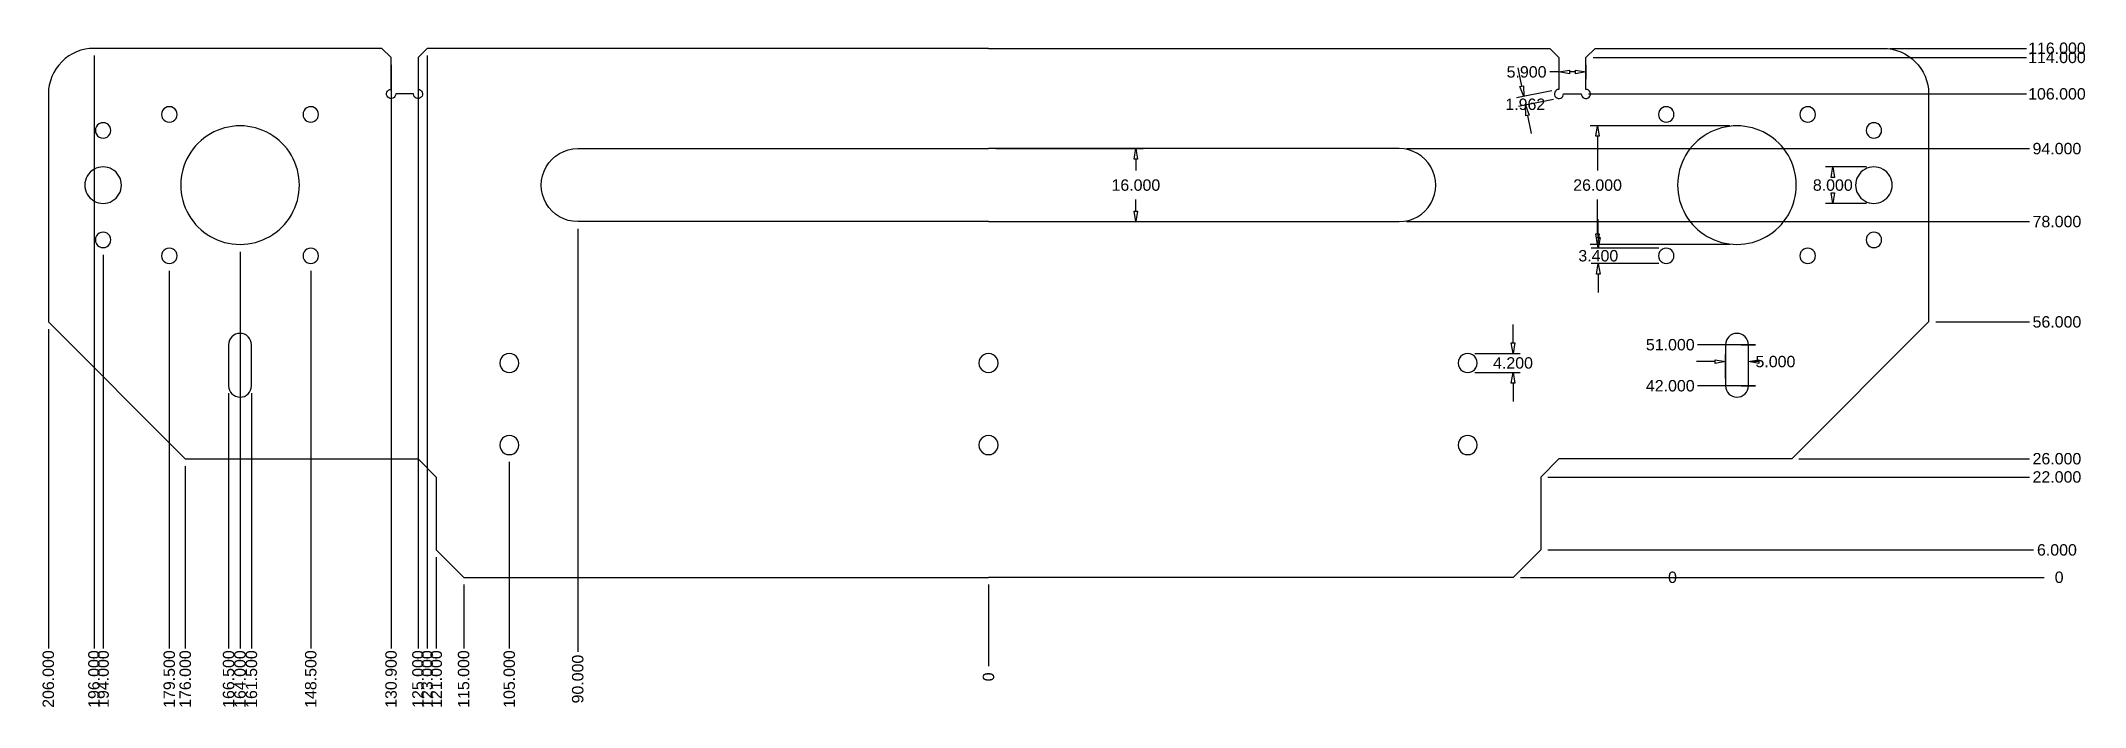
# Model space of a CAD drawing. Extents: x -208 to 240, y -28 to 118.
import ezdxf

# ---------------------------------------------------------------- set-up
doc = ezdxf.new("R2010")
doc.units = 0
doc.layers.add('CONTINUOUS', color=7, linetype='CONTINUOUS')
doc.layers.add('DIMENSIONS', color=7, linetype='CONTINUOUS')
doc.dimstyles.new('ISO-25', dxfattribs={"dimtxt": 2.5, "dimasz": 2.5, "dimexe": 1.25, "dimexo": 0.625, "dimtad": 1, "dimtxsty": 'STANDARD', "dimcen": 2.5, "dimazin": 3, "dimtfac": 1, "dimtmove": 0, "dimatfit": 3})

msp = doc.modelspace()

# ---------------------------------------------------------------- blocks, each defined once
blk = doc.blocks.new('D1')
at = {"layer": 'DIMENSIONS'}
for p, q in [((116.59, 0), (218.59, 0)), ((218.59, 0), (224.94, 0)), ((224.94, 0), (231.29, 0))]:
    blk.add_line(p, q, dxfattribs=at)
at = {"layer": 'DIMENSIONS', "insert": (234.11, 0), "char_height": 2.4996, "attachment_point": 5}
for s in ['{\\fArial|b0|i0|c0|p0; 0}{\\fMicrosoft Sans Serif|b0|i0|c0|p0;\\H0.9444444x;}', '{\\fArial|b0|i0|c0|p0;}', '{\\fArial|b0|i0|c0|p0;}']:
    blk.add_mtext(s, dxfattribs=at)
blk = doc.blocks.new('D2')
at = {"layer": 'DIMENSIONS'}
for p, q in [((122.59, 6), (216.3, 6)), ((216.3, 6), (222.65, 6)), ((222.65, 6), (229, 6))]:
    blk.add_line(p, q, dxfattribs=at)
at = {"layer": 'DIMENSIONS', "insert": (234.11, 6), "char_height": 2.4996, "attachment_point": 5}
for s in ['{\\fArial|b0|i0|c0|p0;6.000}{\\fMicrosoft Sans Serif|b0|i0|c0|p0;\\H0.9444444x;}', '{\\fArial|b0|i0|c0|p0;}', '{\\fArial|b0|i0|c0|p0;}']:
    blk.add_mtext(s, dxfattribs=at)
blk = doc.blocks.new('D3')
at = {"layer": 'DIMENSIONS'}
for p, q in [((122.59, 22), (215.42, 22)), ((215.42, 22), (221.77, 22)), ((221.77, 22), (228.12, 22))]:
    blk.add_line(p, q, dxfattribs=at)
at = {"layer": 'DIMENSIONS', "insert": (234.11, 22), "char_height": 2.4996, "attachment_point": 5}
for s in ['{\\fArial|b0|i0|c0|p0;22.000}{\\fMicrosoft Sans Serif|b0|i0|c0|p0;\\H0.9444444x;}', '{\\fArial|b0|i0|c0|p0;}', '{\\fArial|b0|i0|c0|p0;}']:
    blk.add_mtext(s, dxfattribs=at)
blk = doc.blocks.new('D4')
at = {"layer": 'DIMENSIONS'}
for p, q in [((177.59, 26), (215.42, 26)), ((215.42, 26), (221.77, 26)), ((221.77, 26), (228.12, 26))]:
    blk.add_line(p, q, dxfattribs=at)
at = {"layer": 'DIMENSIONS', "insert": (234.11, 26), "char_height": 2.4996, "attachment_point": 5}
for s in ['{\\fArial|b0|i0|c0|p0;26.000}{\\fMicrosoft Sans Serif|b0|i0|c0|p0;\\H0.9444444x;}', '{\\fArial|b0|i0|c0|p0;}', '{\\fArial|b0|i0|c0|p0;}']:
    blk.add_mtext(s, dxfattribs=at)
blk = doc.blocks.new('D5')
at = {"layer": 'DIMENSIONS'}
for p, q in [((207.59, 56), (215.42, 56)), ((215.42, 56), (221.77, 56)), ((221.77, 56), (228.12, 56))]:
    blk.add_line(p, q, dxfattribs=at)
at = {"layer": 'DIMENSIONS', "insert": (234.11, 56), "char_height": 2.4996, "attachment_point": 5}
for s in ['{\\fArial|b0|i0|c0|p0;56.000}{\\fMicrosoft Sans Serif|b0|i0|c0|p0;\\H0.9444444x;}', '{\\fArial|b0|i0|c0|p0;}', '{\\fArial|b0|i0|c0|p0;}']:
    blk.add_mtext(s, dxfattribs=at)
blk = doc.blocks.new('D6')
at = {"layer": 'DIMENSIONS'}
for p, q in [((207.59, 106), (214.71, 106)), ((214.71, 106), (221.06, 106)), ((221.06, 106), (227.41, 106))]:
    blk.add_line(p, q, dxfattribs=at)
at = {"layer": 'DIMENSIONS', "insert": (234.11, 106), "char_height": 2.4996, "attachment_point": 5}
for s in ['{\\fArial|b0|i0|c0|p0;106.000}{\\fMicrosoft Sans Serif|b0|i0|c0|p0;\\H0.9444444x;}', '{\\fArial|b0|i0|c0|p0;}', '{\\fArial|b0|i0|c0|p0;}']:
    blk.add_mtext(s, dxfattribs=at)
blk = doc.blocks.new('D7')
at = {"layer": 'DIMENSIONS'}
for p, q in [((197.59, 116), (214.71, 116)), ((214.71, 116), (221.06, 116)), ((221.06, 116), (227.41, 116))]:
    blk.add_line(p, q, dxfattribs=at)
at = {"layer": 'DIMENSIONS', "insert": (234.11, 116), "char_height": 2.4996, "attachment_point": 5}
for s in ['{\\fArial|b0|i0|c0|p0;116.000}{\\fMicrosoft Sans Serif|b0|i0|c0|p0;\\H0.9444444x;}', '{\\fArial|b0|i0|c0|p0;}', '{\\fArial|b0|i0|c0|p0;}']:
    blk.add_mtext(s, dxfattribs=at)
blk = doc.blocks.new('D8')
at = {"layer": 'DIMENSIONS'}
for p, q in [((91.59, 78), (215.42, 78)), ((215.42, 78), (221.77, 78)), ((221.77, 78), (228.12, 78))]:
    blk.add_line(p, q, dxfattribs=at)
at = {"layer": 'DIMENSIONS', "insert": (234.11, 78), "char_height": 2.4996, "attachment_point": 5}
for s in ['{\\fArial|b0|i0|c0|p0;78.000}{\\fMicrosoft Sans Serif|b0|i0|c0|p0;\\H0.9444444x;}', '{\\fArial|b0|i0|c0|p0;}', '{\\fArial|b0|i0|c0|p0;}']:
    blk.add_mtext(s, dxfattribs=at)
blk = doc.blocks.new('D9')
at = {"layer": 'DIMENSIONS'}
for p, q in [((91.59, 94), (215.42, 94)), ((215.42, 94), (221.77, 94)), ((221.77, 94), (228.12, 94))]:
    blk.add_line(p, q, dxfattribs=at)
at = {"layer": 'DIMENSIONS', "insert": (234.11, 94), "char_height": 2.4996, "attachment_point": 5}
for s in ['{\\fArial|b0|i0|c0|p0;94.000}{\\fMicrosoft Sans Serif|b0|i0|c0|p0;\\H0.9444444x;}', '{\\fArial|b0|i0|c0|p0;}', '{\\fArial|b0|i0|c0|p0;}']:
    blk.add_mtext(s, dxfattribs=at)
blk = doc.blocks.new('D10')
at = {"layer": 'DIMENSIONS'}
for p, q in [((131.49, 106), (214.71, 106)), ((214.71, 106), (221.06, 106)), ((221.06, 106), (227.41, 106))]:
    blk.add_line(p, q, dxfattribs=at)
at = {"layer": 'DIMENSIONS', "insert": (234.11, 106), "char_height": 2.4996, "attachment_point": 5}
for s in ['{\\fArial|b0|i0|c0|p0;106.000}{\\fMicrosoft Sans Serif|b0|i0|c0|p0;\\H0.9444444x;}', '{\\fArial|b0|i0|c0|p0;}', '{\\fArial|b0|i0|c0|p0;}']:
    blk.add_mtext(s, dxfattribs=at)
blk = doc.blocks.new('D11')
at = {"layer": 'DIMENSIONS'}
for p, q in [((132.49, 114), (214.71, 114)), ((214.71, 114), (221.06, 114)), ((221.06, 114), (227.41, 114))]:
    blk.add_line(p, q, dxfattribs=at)
at = {"layer": 'DIMENSIONS', "insert": (234.11, 114), "char_height": 2.4996, "attachment_point": 5}
for s in ['{\\fArial|b0|i0|c0|p0;114.000}{\\fMicrosoft Sans Serif|b0|i0|c0|p0;\\H0.9444444x;}', '{\\fArial|b0|i0|c0|p0;}', '{\\fArial|b0|i0|c0|p0;}']:
    blk.add_mtext(s, dxfattribs=at)
blk = doc.blocks.new('D12')
at = {"layer": 'DIMENSIONS'}
for p, q in [((116.59, 0), (133.87, 0)), ((133.87, 0), (140.22, 0)), ((140.22, 0), (146.57, 0))]:
    blk.add_line(p, q, dxfattribs=at)
at = {"layer": 'DIMENSIONS', "insert": (149.39, 0), "char_height": 2.4996, "attachment_point": 5}
for s in ['{\\fArial|b0|i0|c0|p0; 0}{\\fMicrosoft Sans Serif|b0|i0|c0|p0;\\H0.9444444x;}', '{\\fArial|b0|i0|c0|p0;}', '{\\fArial|b0|i0|c0|p0;}']:
    blk.add_mtext(s, dxfattribs=at)
blk = doc.blocks.new('D13')
at = {"layer": 'DIMENSIONS'}
for p, q in [((161.74, 42), (155.39, 42)), ((168.09, 42), (161.74, 42)), ((164.91, 42), (168.09, 42))]:
    blk.add_line(p, q, dxfattribs=at)
at = {"layer": 'DIMENSIONS', "insert": (149.39, 42), "char_height": 2.4996, "attachment_point": 5}
for s in ['{\\fArial|b0|i0|c0|p0;42.000}{\\fMicrosoft Sans Serif|b0|i0|c0|p0;\\H0.9444444x;}', '{\\fArial|b0|i0|c0|p0;}', '{\\fArial|b0|i0|c0|p0;}']:
    blk.add_mtext(s, dxfattribs=at)
blk = doc.blocks.new('D14')
at = {"layer": 'DIMENSIONS'}
for p, q in [((161.74, 51), (155.39, 51)), ((168.09, 51), (161.74, 51)), ((164.91, 51), (168.09, 51))]:
    blk.add_line(p, q, dxfattribs=at)
at = {"layer": 'DIMENSIONS', "insert": (149.39, 51), "char_height": 2.4996, "attachment_point": 5}
for s in ['{\\fArial|b0|i0|c0|p0;51.000}{\\fMicrosoft Sans Serif|b0|i0|c0|p0;\\H0.9444444x;}', '{\\fArial|b0|i0|c0|p0;}', '{\\fArial|b0|i0|c0|p0;}']:
    blk.add_mtext(s, dxfattribs=at)
blk = doc.blocks.new('D15')
at = {"layer": 'DIMENSIONS'}
for p, q in [((1.59, 94), (33.88, 94)), ((32.29, 91.71), (32.29, 89.18)), ((32.29, 80.29), (32.29, 82.82)), ((1.59, 78), (33.88, 78))]:
    blk.add_line(p, q, dxfattribs=at)
for points in [[(32.29, 94), (32.68, 91.71), (31.91, 91.71), (32.29, 94)], [(32.29, 78), (31.91, 80.29), (32.68, 80.29), (32.29, 78)]]:
    blk.add_lwpolyline(points, dxfattribs=at)
at = {"layer": 'DIMENSIONS', "insert": (32.29, 86), "char_height": 2.4996, "attachment_point": 5}
for s in ['{\\fArial|b0|i0|c0|p0;16.000}{\\fMicrosoft Sans Serif|b0|i0|c0|p0;\\H0.9444444x;}', '{\\fArial|b0|i0|c0|p0;}', '{\\fArial|b0|i0|c0|p0;}']:
    blk.add_mtext(s, dxfattribs=at)
blk = doc.blocks.new('D16')
at = {"layer": 'DIMENSIONS'}
for p, q in [((162.41, 99), (131.87, 99)), ((133.46, 96.71), (133.46, 89.18)), ((133.46, 75.29), (133.46, 82.82)), ((162.41, 73), (131.87, 73))]:
    blk.add_line(p, q, dxfattribs=at)
for points in [[(133.46, 99), (133.84, 96.71), (133.08, 96.71), (133.46, 99)], [(133.46, 73), (133.08, 75.29), (133.84, 75.29), (133.46, 73)]]:
    blk.add_lwpolyline(points, dxfattribs=at)
at = {"layer": 'DIMENSIONS', "insert": (133.46, 86), "char_height": 2.4996, "attachment_point": 5}
for s in ['{\\fArial|b0|i0|c0|p0;26.000}{\\fMicrosoft Sans Serif|b0|i0|c0|p0;\\H0.9444444x;}', '{\\fArial|b0|i0|c0|p0;}', '{\\fArial|b0|i0|c0|p0;}']:
    blk.add_mtext(s, dxfattribs=at)
blk = doc.blocks.new('D17')
at = {"layer": 'DIMENSIONS'}
for p, q in [((133.62, 74.49), (133.62, 78.55)), ((146.91, 72.2), (132.03, 72.2)), ((146.91, 68.8), (132.03, 68.8)), ((133.62, 66.51), (133.62, 62.45))]:
    blk.add_line(p, q, dxfattribs=at)
for points in [[(133.62, 72.2), (133.24, 74.49), (134, 74.49), (133.62, 72.2)], [(133.62, 68.8), (134, 66.51), (133.24, 66.51), (133.62, 68.8)]]:
    blk.add_lwpolyline(points, dxfattribs=at)
at = {"layer": 'DIMENSIONS', "insert": (133.62, 70.5), "char_height": 2.4996, "attachment_point": 5}
for s in ['{\\fArial|b0|i0|c0|p0;3.400}{\\fMicrosoft Sans Serif|b0|i0|c0|p0;\\H0.9444444x;}', '{\\fArial|b0|i0|c0|p0;}', '{\\fArial|b0|i0|c0|p0;}']:
    blk.add_mtext(s, dxfattribs=at)
blk = doc.blocks.new('D18')
at = {"layer": 'DIMENSIONS'}
for p, q in [((192.41, 90), (183.41, 90)), ((185, 87.71), (185, 87.71)), ((192.41, 82), (183.41, 82)), ((185, 84.29), (185, 84.29))]:
    blk.add_line(p, q, dxfattribs=at)
for points in [[(185, 90), (185.38, 87.71), (184.62, 87.71), (185, 90)], [(185, 82), (184.62, 84.29), (185.38, 84.29), (185, 82)]]:
    blk.add_lwpolyline(points, dxfattribs=at)
at = {"layer": 'DIMENSIONS', "insert": (185, 86), "char_height": 2.4996, "attachment_point": 5}
for s in ['{\\fArial|b0|i0|c0|p0;8.000}{\\fMicrosoft Sans Serif|b0|i0|c0|p0;\\H0.9444444x;}', '{\\fArial|b0|i0|c0|p0;}', '{\\fArial|b0|i0|c0|p0;}']:
    blk.add_mtext(s, dxfattribs=at)
blk = doc.blocks.new('D19')
at = {"layer": 'DIMENSIONS'}
for p, q in [((159.21, 47.3), (155.15, 47.3)), ((161.5, 43.59), (161.5, 48.89)), ((166.5, 43.59), (166.5, 48.89)), ((167.32, 47.3), (167.32, 47.3)), ((168.79, 47.3), (167.32, 47.3))]:
    blk.add_line(p, q, dxfattribs=at)
for points in [[(161.5, 47.3), (159.21, 46.92), (159.21, 47.68), (161.5, 47.3)], [(166.5, 47.3), (168.79, 47.68), (168.79, 46.92), (166.5, 47.3)]]:
    blk.add_lwpolyline(points, dxfattribs=at)
at = {"layer": 'DIMENSIONS', "insert": (172.43, 47.3), "char_height": 2.4996, "attachment_point": 5}
for s in ['{\\fArial|b0|i0|c0|p0;5.000}{\\fMicrosoft Sans Serif|b0|i0|c0|p0;\\H0.9444444x;}', '{\\fArial|b0|i0|c0|p0;}', '{\\fArial|b0|i0|c0|p0;}']:
    blk.add_mtext(s, dxfattribs=at)
blk = doc.blocks.new('D20')
at = {"layer": 'DIMENSIONS'}
for p, q in [((114.93, 51.39), (114.93, 55.45)), ((106.59, 49.1), (116.52, 49.1)), ((106.59, 44.9), (116.52, 44.9)), ((114.93, 42.61), (114.93, 38.55))]:
    blk.add_line(p, q, dxfattribs=at)
for points in [[(114.93, 49.1), (114.55, 51.39), (115.31, 51.39), (114.93, 49.1)], [(114.93, 44.9), (115.31, 42.61), (114.55, 42.61), (114.93, 44.9)]]:
    blk.add_lwpolyline(points, dxfattribs=at)
at = {"layer": 'DIMENSIONS', "insert": (114.93, 47), "char_height": 2.4996, "attachment_point": 5}
for s in ['{\\fArial|b0|i0|c0|p0;4.200}{\\fMicrosoft Sans Serif|b0|i0|c0|p0;\\H0.9444444x;}', '{\\fArial|b0|i0|c0|p0;}', '{\\fArial|b0|i0|c0|p0;}']:
    blk.add_mtext(s, dxfattribs=at)
blk = doc.blocks.new('D21')
at = {"layer": 'DIMENSIONS'}
for p, q in [((125, 112.41), (125, 109.24)), ((130.9, 112.41), (130.9, 109.24)), ((123.01, 110.82), (123.01, 110.82)), ((125, 110.82), (123.01, 110.82)), ((128.61, 110.82), (127.29, 110.82))]:
    blk.add_line(p, q, dxfattribs=at)
for points in [[(125, 110.82), (127.29, 111.21), (127.29, 110.44), (125, 110.82)], [(130.9, 110.82), (128.61, 110.44), (128.61, 111.21), (130.9, 110.82)]]:
    blk.add_lwpolyline(points, dxfattribs=at)
at = {"layer": 'DIMENSIONS', "insert": (117.9, 110.82), "char_height": 2.4996, "attachment_point": 5}
for s in ['{\\fArial|b0|i0|c0|p0;5.900}{\\fMicrosoft Sans Serif|b0|i0|c0|p0;\\H0.9444444x;}', '{\\fArial|b0|i0|c0|p0;}', '{\\fArial|b0|i0|c0|p0;}']:
    blk.add_mtext(s, dxfattribs=at)
blk = doc.blocks.new('D22')
at = {"layer": 'DIMENSIONS'}
for p, q in [((116.83, 107.71), (116.04, 111.69)), ((123.44, 106.69), (115.72, 105.15)), ((123.83, 104.77), (116.1, 103.23)), ((118.11, 101.3), (118.9, 97.31))]:
    blk.add_line(p, q, dxfattribs=at)
for points in [[(117.28, 105.46), (116.46, 107.63), (117.21, 107.78), (117.28, 105.46)], [(117.66, 103.54), (118.48, 101.37), (117.73, 101.22), (117.66, 103.54)]]:
    blk.add_lwpolyline(points, dxfattribs=at)
at = {"layer": 'DIMENSIONS', "insert": (117.62, 103.72), "char_height": 2.4996, "attachment_point": 5}
for s in ['{\\fArial|b0|i0|c0|p0;1.962}{\\fMicrosoft Sans Serif|b0|i0|c0|p0;\\H0.9444444x;}', '{\\fArial|b0|i0|c0|p0;}', '{\\fArial|b0|i0|c0|p0;}']:
    blk.add_mtext(s, dxfattribs=at)
blk = doc.blocks.new('D23')
at = {"layer": 'DIMENSIONS'}
for p, q in [((0, -1.59), (0, -6.79)), ((0, -6.79), (0, -13.14)), ((0, -13.14), (0, -19.49))]:
    blk.add_line(p, q, dxfattribs=at)
at = {"layer": 'DIMENSIONS', "insert": (0, -22.31), "char_height": 2.4996, "attachment_point": 5, "rotation": 90}
for s in ['{\\fArial|b0|i0|c0|p0; 0}{\\fMicrosoft Sans Serif|b0|i0|c0|p0;\\H0.9444444x;}', '{\\fArial|b0|i0|c0|p0;}', '{\\fArial|b0|i0|c0|p0;}']:
    blk.add_mtext(s, dxfattribs=at)
blk = doc.blocks.new('D24')
at = {"layer": 'DIMENSIONS'}
for p, q in [((-90, 76.41), (-90, -3.61)), ((-90, -3.61), (-90, -9.96)), ((-90, -9.96), (-90, -16.31))]:
    blk.add_line(p, q, dxfattribs=at)
at = {"layer": 'DIMENSIONS', "insert": (-90, -22.31), "char_height": 2.4996, "attachment_point": 5, "rotation": 90}
for s in ['{\\fArial|b0|i0|c0|p0;90.000}{\\fMicrosoft Sans Serif|b0|i0|c0|p0;\\H0.9444444x;}', '{\\fArial|b0|i0|c0|p0;}', '{\\fArial|b0|i0|c0|p0;}']:
    blk.add_mtext(s, dxfattribs=at)
blk = doc.blocks.new('D25')
at = {"layer": 'DIMENSIONS'}
for p, q in [((-115, -1.59), (-115, -2.91)), ((-115, -2.91), (-115, -9.26)), ((-115, -9.26), (-115, -15.61))]:
    blk.add_line(p, q, dxfattribs=at)
at = {"layer": 'DIMENSIONS', "insert": (-115, -22.31), "char_height": 2.4996, "attachment_point": 5, "rotation": 90}
for s in ['{\\fArial|b0|i0|c0|p0;115.000}{\\fMicrosoft Sans Serif|b0|i0|c0|p0;\\H0.9444444x;}', '{\\fArial|b0|i0|c0|p0;}', '{\\fArial|b0|i0|c0|p0;}']:
    blk.add_mtext(s, dxfattribs=at)
blk = doc.blocks.new('D26')
at = {"layer": 'DIMENSIONS'}
for p, q in [((-121, 4.41), (-121, -2.91)), ((-121, -2.91), (-121, -9.26)), ((-121, -9.26), (-121, -15.61))]:
    blk.add_line(p, q, dxfattribs=at)
at = {"layer": 'DIMENSIONS', "insert": (-121, -22.31), "char_height": 2.4996, "attachment_point": 5, "rotation": 90}
for s in ['{\\fArial|b0|i0|c0|p0;121.000}{\\fMicrosoft Sans Serif|b0|i0|c0|p0;\\H0.9444444x;}', '{\\fArial|b0|i0|c0|p0;}', '{\\fArial|b0|i0|c0|p0;}']:
    blk.add_mtext(s, dxfattribs=at)
blk = doc.blocks.new('D27')
at = {"layer": 'DIMENSIONS'}
for p, q in [((-125, 24.41), (-125, -2.91)), ((-125, -2.91), (-125, -9.26)), ((-125, -9.26), (-125, -15.61))]:
    blk.add_line(p, q, dxfattribs=at)
at = {"layer": 'DIMENSIONS', "insert": (-125, -22.31), "char_height": 2.4996, "attachment_point": 5, "rotation": 90}
for s in ['{\\fArial|b0|i0|c0|p0;125.000}{\\fMicrosoft Sans Serif|b0|i0|c0|p0;\\H0.9444444x;}', '{\\fArial|b0|i0|c0|p0;}', '{\\fArial|b0|i0|c0|p0;}']:
    blk.add_mtext(s, dxfattribs=at)
blk = doc.blocks.new('D28')
at = {"layer": 'DIMENSIONS'}
for p, q in [((-123, 114.41), (-123, -2.91)), ((-123, -2.91), (-123, -9.26)), ((-123, -9.26), (-123, -15.61))]:
    blk.add_line(p, q, dxfattribs=at)
at = {"layer": 'DIMENSIONS', "insert": (-123, -22.31), "char_height": 2.4996, "attachment_point": 5, "rotation": 90}
for s in ['{\\fArial|b0|i0|c0|p0;123.000}{\\fMicrosoft Sans Serif|b0|i0|c0|p0;\\H0.9444444x;}', '{\\fArial|b0|i0|c0|p0;}', '{\\fArial|b0|i0|c0|p0;}']:
    blk.add_mtext(s, dxfattribs=at)
blk = doc.blocks.new('D29')
at = {"layer": 'DIMENSIONS'}
for p, q in [((-125, 112.41), (-125, -2.91)), ((-125, -2.91), (-125, -9.26)), ((-125, -9.26), (-125, -15.61))]:
    blk.add_line(p, q, dxfattribs=at)
at = {"layer": 'DIMENSIONS', "insert": (-125, -22.31), "char_height": 2.4996, "attachment_point": 5, "rotation": 90}
for s in ['{\\fArial|b0|i0|c0|p0;125.000}{\\fMicrosoft Sans Serif|b0|i0|c0|p0;\\H0.9444444x;}', '{\\fArial|b0|i0|c0|p0;}', '{\\fArial|b0|i0|c0|p0;}']:
    blk.add_mtext(s, dxfattribs=at)
blk = doc.blocks.new('D30')
at = {"layer": 'DIMENSIONS'}
for p, q in [((-130.9, 112.41), (-130.9, -2.91)), ((-130.9, -2.91), (-130.9, -9.26)), ((-130.9, -9.26), (-130.9, -15.61))]:
    blk.add_line(p, q, dxfattribs=at)
at = {"layer": 'DIMENSIONS', "insert": (-130.9, -22.31), "char_height": 2.4996, "attachment_point": 5, "rotation": 90}
for s in ['{\\fArial|b0|i0|c0|p0;130.900}{\\fMicrosoft Sans Serif|b0|i0|c0|p0;\\H0.9444444x;}', '{\\fArial|b0|i0|c0|p0;}', '{\\fArial|b0|i0|c0|p0;}']:
    blk.add_mtext(s, dxfattribs=at)
blk = doc.blocks.new('D31')
at = {"layer": 'DIMENSIONS'}
for p, q in [((-105, 25.31), (-105, -2.91)), ((-105, -2.91), (-105, -9.26)), ((-105, -9.26), (-105, -15.61))]:
    blk.add_line(p, q, dxfattribs=at)
at = {"layer": 'DIMENSIONS', "insert": (-105, -22.31), "char_height": 2.4996, "attachment_point": 5, "rotation": 90}
for s in ['{\\fArial|b0|i0|c0|p0;105.000}{\\fMicrosoft Sans Serif|b0|i0|c0|p0;\\H0.9444444x;}', '{\\fArial|b0|i0|c0|p0;}', '{\\fArial|b0|i0|c0|p0;}']:
    blk.add_mtext(s, dxfattribs=at)
blk = doc.blocks.new('D32')
at = {"layer": 'DIMENSIONS'}
for p, q in [((-148.5, 67.21), (-148.5, -2.91)), ((-148.5, -2.91), (-148.5, -9.26)), ((-148.5, -9.26), (-148.5, -15.61))]:
    blk.add_line(p, q, dxfattribs=at)
at = {"layer": 'DIMENSIONS', "insert": (-148.5, -22.31), "char_height": 2.4996, "attachment_point": 5, "rotation": 90}
for s in ['{\\fArial|b0|i0|c0|p0;148.500}{\\fMicrosoft Sans Serif|b0|i0|c0|p0;\\H0.9444444x;}', '{\\fArial|b0|i0|c0|p0;}', '{\\fArial|b0|i0|c0|p0;}']:
    blk.add_mtext(s, dxfattribs=at)
blk = doc.blocks.new('D33')
at = {"layer": 'DIMENSIONS'}
for p, q in [((-161.5, 40.41), (-161.5, -2.91)), ((-161.5, -2.91), (-161.5, -9.26)), ((-161.5, -9.26), (-161.5, -15.61))]:
    blk.add_line(p, q, dxfattribs=at)
at = {"layer": 'DIMENSIONS', "insert": (-161.5, -22.31), "char_height": 2.4996, "attachment_point": 5, "rotation": 90}
for s in ['{\\fArial|b0|i0|c0|p0;161.500}{\\fMicrosoft Sans Serif|b0|i0|c0|p0;\\H0.9444444x;}', '{\\fArial|b0|i0|c0|p0;}', '{\\fArial|b0|i0|c0|p0;}']:
    blk.add_mtext(s, dxfattribs=at)
blk = doc.blocks.new('D34')
at = {"layer": 'DIMENSIONS'}
for p, q in [((-166.5, 40.41), (-166.5, -2.91)), ((-166.5, -2.91), (-166.5, -9.26)), ((-166.5, -9.26), (-166.5, -15.61))]:
    blk.add_line(p, q, dxfattribs=at)
at = {"layer": 'DIMENSIONS', "insert": (-166.5, -22.31), "char_height": 2.4996, "attachment_point": 5, "rotation": 90}
for s in ['{\\fArial|b0|i0|c0|p0;166.500}{\\fMicrosoft Sans Serif|b0|i0|c0|p0;\\H0.9444444x;}', '{\\fArial|b0|i0|c0|p0;}', '{\\fArial|b0|i0|c0|p0;}']:
    blk.add_mtext(s, dxfattribs=at)
blk = doc.blocks.new('D35')
at = {"layer": 'DIMENSIONS'}
for p, q in [((-164, 71.41), (-164, -2.91)), ((-164, -2.91), (-164, -9.26)), ((-164, -9.26), (-164, -15.61))]:
    blk.add_line(p, q, dxfattribs=at)
at = {"layer": 'DIMENSIONS', "insert": (-164, -22.31), "char_height": 2.4996, "attachment_point": 5, "rotation": 90}
for s in ['{\\fArial|b0|i0|c0|p0;164.000}{\\fMicrosoft Sans Serif|b0|i0|c0|p0;\\H0.9444444x;}', '{\\fArial|b0|i0|c0|p0;}', '{\\fArial|b0|i0|c0|p0;}']:
    blk.add_mtext(s, dxfattribs=at)
blk = doc.blocks.new('D36')
at = {"layer": 'DIMENSIONS'}
for p, q in [((-179.5, 67.21), (-179.5, -2.91)), ((-179.5, -2.91), (-179.5, -9.26)), ((-179.5, -9.26), (-179.5, -15.61))]:
    blk.add_line(p, q, dxfattribs=at)
at = {"layer": 'DIMENSIONS', "insert": (-179.5, -22.31), "char_height": 2.4996, "attachment_point": 5, "rotation": 90}
for s in ['{\\fArial|b0|i0|c0|p0;179.500}{\\fMicrosoft Sans Serif|b0|i0|c0|p0;\\H0.9444444x;}', '{\\fArial|b0|i0|c0|p0;}', '{\\fArial|b0|i0|c0|p0;}']:
    blk.add_mtext(s, dxfattribs=at)
blk = doc.blocks.new('D37')
at = {"layer": 'DIMENSIONS'}
for p, q in [((-176, 24.41), (-176, -2.91)), ((-176, -2.91), (-176, -9.26)), ((-176, -9.26), (-176, -15.61))]:
    blk.add_line(p, q, dxfattribs=at)
at = {"layer": 'DIMENSIONS', "insert": (-176, -22.31), "char_height": 2.4996, "attachment_point": 5, "rotation": 90}
for s in ['{\\fArial|b0|i0|c0|p0;176.000}{\\fMicrosoft Sans Serif|b0|i0|c0|p0;\\H0.9444444x;}', '{\\fArial|b0|i0|c0|p0;}', '{\\fArial|b0|i0|c0|p0;}']:
    blk.add_mtext(s, dxfattribs=at)
blk = doc.blocks.new('D38')
at = {"layer": 'DIMENSIONS'}
for p, q in [((-194, 70.71), (-194, -2.91)), ((-194, -2.91), (-194, -9.26)), ((-194, -9.26), (-194, -15.61))]:
    blk.add_line(p, q, dxfattribs=at)
at = {"layer": 'DIMENSIONS', "insert": (-194, -22.31), "char_height": 2.4996, "attachment_point": 5, "rotation": 90}
for s in ['{\\fArial|b0|i0|c0|p0;194.000}{\\fMicrosoft Sans Serif|b0|i0|c0|p0;\\H0.9444444x;}', '{\\fArial|b0|i0|c0|p0;}', '{\\fArial|b0|i0|c0|p0;}']:
    blk.add_mtext(s, dxfattribs=at)
blk = doc.blocks.new('D39')
at = {"layer": 'DIMENSIONS'}
for p, q in [((-206, 54.41), (-206, -2.91)), ((-206, -2.91), (-206, -9.26)), ((-206, -9.26), (-206, -15.61))]:
    blk.add_line(p, q, dxfattribs=at)
at = {"layer": 'DIMENSIONS', "insert": (-206, -22.31), "char_height": 2.4996, "attachment_point": 5, "rotation": 90}
for s in ['{\\fArial|b0|i0|c0|p0;206.000}{\\fMicrosoft Sans Serif|b0|i0|c0|p0;\\H0.9444444x;}', '{\\fArial|b0|i0|c0|p0;}', '{\\fArial|b0|i0|c0|p0;}']:
    blk.add_mtext(s, dxfattribs=at)
blk = doc.blocks.new('D40')
at = {"layer": 'DIMENSIONS'}
for p, q in [((-196, 114.41), (-196, -2.91)), ((-196, -2.91), (-196, -9.26)), ((-196, -9.26), (-196, -15.61))]:
    blk.add_line(p, q, dxfattribs=at)
at = {"layer": 'DIMENSIONS', "insert": (-196, -22.31), "char_height": 2.4996, "attachment_point": 5, "rotation": 90}
for s in ['{\\fArial|b0|i0|c0|p0;196.000}{\\fMicrosoft Sans Serif|b0|i0|c0|p0;\\H0.9444444x;}', '{\\fArial|b0|i0|c0|p0;}', '{\\fArial|b0|i0|c0|p0;}']:
    blk.add_mtext(s, dxfattribs=at)

# ---------------------------------------------------------------- dimensions: what is measured, and where the dimension line sits
at = {"layer": 'DIMENSIONS'}
for feature_location, offset, origin, picture, middle, turn in [((196.000003, 115.999993), (38.114719, 0), (114.999996, 0), 'D7', (234.114722, 115.999993), 360), ((-196.000003, 115.999993), (0, -138.311931), (0, 0), 'D40', (-196.000003, -22.311938), 90), ((-130.900001, 113.999997), (0, -136.311935), (0, 0), 'D30', (-130.900001, -22.311938), 90), ((-125.000004, 113.999997), (0, -136.311935), (0, 0), 'D29', (-125.000004, -22.311938), 90), ((-123.000008, 115.999993), (0, -138.311931), (0, 0), 'D28', (-123.000008, -22.311938), 90), ((130.9, 113.999997), (103.214722, 0), (114.999996, 0), 'D11', (234.114722, 113.999997), 360), ((205.999983, 105.999985), (28.114739, 0), (114.999996, 0), 'D6', (234.114722, 105.999985), 360), ((129.900002, 105.999985), (104.21472, 0), (114.999996, 0), 'D10', (234.114722, 105.999985), 360), ((89.999989, 94.000009), (144.114733, 0), (114.999996, 0), 'D9', (234.114722, 94.000009), 360), ((-90.000018, 77.999985), (0, -100.311923), (0, 0), 'D24', (-90.000018, -22.311938), 90), ((89.999989, 77.999985), (144.114733, 0), (114.999996, 0), 'D8', (234.114722, 77.999985), 360), ((-194.000007, 72.299999), (0, -94.611937), (0, 0), 'D38', (-194.000007, -22.311938), 90), ((-164.000011, 72.999995), (0, -95.311933), (0, 0), 'D35', (-164.000011, -22.311938), 90), ((-179.499994, 68.799992), (0, -91.11193), (0, 0), 'D36', (-179.499994, -22.311938), 90), ((-148.5, 68.799992), (0, -91.11193), (0, 0), 'D32', (-148.5, -22.311938), 90), ((-206.000012, 56), (0, -78.311938), (0, 0), 'D39', (-206.000012, -22.311938), 90), ((205.999983, 56), (28.114739, 0), (114.999996, 0), 'D5', (234.114722, 56), 360), ((166.499991, 50.999982), (-17.106918, 0), (114.999996, 0), 'D14', (149.393073, 50.999982), 360), ((-166.499992, 42), (0, -64.311938), (0, 0), 'D34', (-166.499992, -22.311938), 90), ((-161.500002, 42), (0, -64.311938), (0, 0), 'D33', (-161.500002, -22.311938), 90), ((166.499991, 42), (-17.106918, 0), (114.999996, 0), 'D13', (149.393073, 42), 360), ((-105.000016, 26.899982), (0, -49.21192), (0, 0), 'D31', (-105.000016, -22.311938), 90), ((175.999986, 26.000004), (58.114736, 0), (114.999996, 0), 'D4', (234.114722, 26.000004), 360), ((-176.000015, 26.000004), (0, -48.311942), (0, 0), 'D37', (-176.000015, -22.311938), 90), ((-125.000004, 26.000004), (0, -48.311942), (0, 0), 'D27', (-125.000004, -22.311938), 90), ((120.999984, 21.999984), (113.114738, 0), (114.999996, 0), 'D3', (234.114722, 21.999984), 360), ((-121.000012, 5.999988), (0, -28.311926), (0, 0), 'D26', (-121.000012, -22.311938), 90), ((120.999984, 5.999988), (113.114738, 0), (114.999996, 0), 'D2', (234.114722, 5.999988), 360), ((-114.999996, 0), (0, -22.3119378328), (0, 0), 'D25', (-114.999996, -22.3119378328), 90), ((0, 0), (0, -22.3119378328), (0, 0), 'D23', (0, -22.3119378328), 90), ((114.999996, 0), (119.1147256797, 0), (114.999996, 0), 'D1', (234.1147216797, 0), 360), ((114.999996, 0), (34.3930765098, 0), (114.999996, 0), 'D12', (149.3930725098, 0), 360)]:
    dim = msp.add_ordinate_dim(feature_location=feature_location, offset=offset, dtype=0, origin=origin, dimstyle='ISO-25', override={"dimtxt": 2.499554, "dimtad": 0, "dimdec": 3, "dimzin": 0, "dimse1": 0, "dimse2": 0, "dimsd1": 0, "dimsd2": 0, "dimadec": 3, "dimazin": 0, "dimtol": 0, "dimlim": 0, "dimtp": 0.005, "dimtm": 0.002, "dimtdec": 3}, dxfattribs=at)
    dim.commit()
    dim.dimension.update_dxf_attribs({"geometry": picture, "text_midpoint": middle, "text_rotation": turn})
for p1, p2, angle, picture, middle, turn in [((130.9, 113.999997), (125.000004, 113.999997), 180, 'D21', (117.897644, 110.824692), 180), ((125.000004, 106.999983), (125.382686, 105.076104), 281.249962, 'D22', (117.624496, 103.722679), 281.249962), ((163.999982, 98.999999), (163.999982, 72.999995), 270, 'D16', (133.458954, 85.999997), 270), ((0, 77.999985), (0, 94.000009), 90, 'D15', (32.294662, 85.999997), 90), ((194.000007, 82.000005), (194.000007, 89.999989), 90, 'D18', (184.999084, 85.999997), 90), ((148.499999, 68.799992), (148.499999, 72.200008), 90, 'D17', (133.618515, 70.5), 90), ((104.999987, 44.900003), (104.999987, 49.100006), 90, 'D20', (114.927612, 47.000005), 90)]:
    dim = msp.add_linear_dim(base=(0, 0), p1=p1, p2=p2, angle=angle, dimstyle='ISO-25', override={"dimtxt": 2.499554, "dimtad": 0, "dimdec": 3, "dimzin": 0, "dimse1": 0, "dimse2": 0, "dimsd1": 0, "dimsd2": 0, "dimadec": 3, "dimazin": 0, "dimtol": 0, "dimlim": 0, "dimtp": 0.005, "dimtm": 0.002, "dimtdec": 3}, dxfattribs=at)
    dim.commit()
    dim.dimension.update_dxf_attribs({"geometry": picture, "text_midpoint": middle, "text_rotation": turn})
dim = msp.add_linear_dim(base=(0, 0), p1=(161.500001, 42), p2=(166.499991, 42), dimstyle='ISO-25', override={"dimtxt": 2.499554, "dimtad": 0, "dimdec": 3, "dimzin": 0, "dimse1": 0, "dimse2": 0, "dimsd1": 0, "dimsd2": 0, "dimadec": 3, "dimazin": 0, "dimtol": 0, "dimlim": 0, "dimtp": 0.005, "dimtm": 0.002, "dimtdec": 3}, dxfattribs=at)
dim.commit()
dim.dimension.update_dxf_attribs({"geometry": 'D19', "text_midpoint": (172.430313, 47.30238)})

# ---------------------------------------------------------------- linework, layer by layer
at = {"layer": 'CONTINUOUS', "color": 1, "linetype": 'CONTINUOUS'}
for p, q in [((-130.900001, 113.999997), (-132.899997, 115.999993)), ((-130.900001, 106.999983), (-130.900001, 113.999997)), ((-123.000008, 115.999993), (-125.000004, 113.999997)), ((0, 115.999993), (-123.000008, 115.999993)), ((0, 115.999993), (123.000008, 115.999993)), ((123.000008, 115.999993), (125.000004, 113.999997)), ((130.9, 113.999997), (132.899996, 115.999993)), ((130.9, 106.999983), (130.9, 113.999997)), ((-206.000012, 105.999985), (-206.000012, 56)), ((-126.000002, 105.999985), (-129.900003, 105.999985)), ((126.000002, 105.999985), (129.900002, 105.999985)), ((205.999983, 105.999985), (205.999983, 56)), ((-90.000018, 94.000009), (0, 94.000009)), ((89.999989, 94.000009), (0, 94.000009)), ((0, 77.999985), (-90.000018, 77.999985)), ((0, 77.999985), (89.999989, 77.999985)), ((-206.000012, 56), (-176.000015, 26.000004)), ((205.999983, 56), (175.999986, 26.000004)), ((-166.499992, 50.999982), (-166.499992, 42)), ((-161.500002, 42), (-161.500002, 50.999982)), ((161.500001, 50.999982), (161.500001, 42)), ((-176.000015, 26.000004), (-125.000004, 26.000004)), ((-125.000004, 26.000004), (-121.000012, 21.999984)), ((125.000004, 26.000004), (120.999984, 21.999984)), ((175.999986, 26.000004), (125.000004, 26.000004)), ((-121.000012, 21.999984), (-121.000012, 5.999988)), ((120.999984, 21.999984), (120.999984, 5.999988)), ((-121.000012, 5.999988), (-114.999996, 0)), ((120.999984, 5.999988), (114.999996, 0)), ((-114.999996, 0), (0, 0)), ((114.999996, 0), (0, 0))]:
    msp.add_line(p, q, dxfattribs=at)
for points in [[(-203.071079, 113.071061), (-204.946445, 111.195695), (-206.000014, 108.652153), (-206.000012, 105.999985)], [(-196.000003, 115.999993), (-198.652171, 115.999996), (-201.195714, 114.946427), (-203.071079, 113.071061)], [(-132.899997, 115.999993), (-132.899997, 115.999993), (-196.000003, 115.999993), (-196.000003, 115.999993)], [(-125.000004, 113.999997), (-125.000004, 113.999997), (-125.000004, 106.999983), (-125.000004, 106.999983)], [(125.000004, 113.999997), (125.000004, 113.999997), (125.000004, 106.999983), (125.000004, 106.999983)], [(132.899996, 115.999993), (132.899996, 115.999993), (196.000003, 115.999993), (196.000003, 115.999993)], [(196.000003, 115.999993), (201.522846, 115.999982), (205.999987, 111.522828), (205.999983, 105.999985)], [(-179.499994, 103.200002), (-180.107348, 103.200002), (-180.668567, 102.875982), (-180.972244, 102.349998)], [(-178.027744, 102.349998), (-178.331421, 102.875982), (-178.89264, 103.200002), (-179.499994, 103.200002)], [(-148.5, 103.200002), (-149.107354, 103.200002), (-149.668572, 102.875982), (-149.97225, 102.349998)], [(-147.02775, 102.349998), (-147.331427, 102.875982), (-147.892645, 103.200002), (-148.5, 103.200002)], [(-131.60711, 105.292876), (-131.893108, 105.578875), (-131.978663, 106.008993), (-131.823882, 106.382667)], [(-131.823882, 106.382667), (-131.6691, 106.756342), (-131.304463, 106.999984), (-130.900001, 106.999983)], [(-130.517319, 105.076104), (-130.890993, 104.921323), (-131.321111, 105.006878), (-131.60711, 105.292876)], [(-129.900003, 105.999985), (-129.900002, 105.595523), (-130.143644, 105.230886), (-130.517319, 105.076104)], [(-125.382687, 105.076104), (-125.756361, 105.230886), (-126.000003, 105.595523), (-126.000002, 105.999985)], [(-124.292895, 105.292876), (-124.578894, 105.006878), (-125.009012, 104.921323), (-125.382687, 105.076104)], [(-125.000004, 106.999983), (-124.595542, 106.999984), (-124.230905, 106.756342), (-124.076123, 106.382667)], [(-124.076123, 106.382667), (-123.921342, 106.008993), (-124.006897, 105.578875), (-124.292895, 105.292876)], [(124.076123, 106.382667), (123.921341, 106.008993), (124.006897, 105.578875), (124.292895, 105.292876)], [(125.000004, 106.999983), (124.595541, 106.999984), (124.230904, 106.756342), (124.076123, 106.382667)], [(124.292895, 105.292876), (124.578893, 105.006878), (125.009012, 104.921323), (125.382686, 105.076104)], [(125.382686, 105.076104), (125.756361, 105.230886), (126.000003, 105.595523), (126.000002, 105.999985)], [(129.900002, 105.999985), (129.900002, 105.595523), (130.143644, 105.230886), (130.517318, 105.076104)], [(130.517318, 105.076104), (130.890993, 104.921323), (131.321111, 105.006878), (131.607109, 105.292876)], [(131.823882, 106.382667), (131.6691, 106.756342), (131.304463, 106.999984), (130.9, 106.999983)], [(131.607109, 105.292876), (131.893107, 105.578875), (131.978663, 106.008993), (131.823882, 106.382667)], [(148.499999, 103.200002), (147.892645, 103.200002), (147.331426, 102.875982), (147.027749, 102.349998)], [(149.972249, 102.349998), (149.668572, 102.875982), (149.107353, 103.200002), (148.499999, 103.200002)], [(179.499994, 103.200002), (178.892639, 103.200002), (178.331421, 102.875982), (178.027744, 102.349998)], [(180.972244, 102.349998), (180.668566, 102.875982), (180.107348, 103.200002), (179.499994, 103.200002)], [(-195.476079, 98.851327), (-195.780776, 98.324672), (-195.780776, 97.67533), (-195.476079, 97.148675)], [(-194.000007, 99.699995), (-194.608451, 99.701639), (-195.171381, 99.377982), (-195.476079, 98.851327)], [(-192.523936, 98.851327), (-192.828634, 99.377982), (-193.391564, 99.701639), (-194.000007, 99.699995)], [(-192.523936, 97.148675), (-192.219238, 97.67533), (-192.219238, 98.324672), (-192.523936, 98.851327)], [(-180.972244, 102.349998), (-181.275921, 101.824014), (-181.275921, 101.175974), (-180.972244, 100.64999)], [(-180.972244, 100.64999), (-180.668567, 100.124006), (-180.107348, 99.799986), (-179.499994, 99.799986)], [(-179.499994, 99.799986), (-178.89264, 99.799986), (-178.331421, 100.124006), (-178.027744, 100.64999)], [(-178.027744, 100.64999), (-177.724067, 101.175974), (-177.724067, 101.824014), (-178.027744, 102.349998)], [(-164.000011, 98.999999), (-168.644464, 98.999999), (-172.936116, 96.522213), (-175.258343, 92.499998)], [(-152.741678, 92.499998), (-155.063905, 96.522213), (-159.355557, 99), (-164.000011, 98.999999)], [(-149.97225, 102.349998), (-150.275927, 101.824014), (-150.275927, 101.175974), (-149.97225, 100.64999)], [(-149.97225, 100.64999), (-149.668572, 100.124006), (-149.107354, 99.799986), (-148.5, 99.799986)], [(-148.5, 99.799986), (-147.892645, 99.799986), (-147.331427, 100.124006), (-147.02775, 100.64999)], [(-147.02775, 100.64999), (-146.724072, 101.175974), (-146.724072, 101.824014), (-147.02775, 102.349998)], [(147.027749, 102.349998), (146.724072, 101.824014), (146.724072, 101.175974), (147.027749, 100.64999)], [(147.027749, 100.64999), (147.331426, 100.124006), (147.892645, 99.799986), (148.499999, 99.799986)], [(148.499999, 99.799986), (149.107353, 99.799986), (149.668572, 100.124006), (149.972249, 100.64999)], [(149.972249, 100.64999), (150.275926, 101.175974), (150.275926, 101.824014), (149.972249, 102.349998)], [(163.999982, 98.999999), (159.355529, 98.999999), (155.063877, 96.522213), (152.74165, 92.499998)], [(175.258315, 92.499998), (172.936088, 96.522213), (168.644436, 99), (163.999982, 98.999999)], [(178.027744, 102.349998), (177.724066, 101.824014), (177.724066, 101.175974), (178.027744, 100.64999)], [(178.027744, 100.64999), (178.331421, 100.124006), (178.892639, 99.799986), (179.499994, 99.799986)], [(179.499994, 99.799986), (180.107348, 99.799986), (180.668566, 100.124006), (180.972244, 100.64999)], [(180.972244, 100.64999), (181.275921, 101.175974), (181.275921, 101.824014), (180.972244, 102.349998)], [(192.523935, 98.851327), (192.219238, 98.324672), (192.219238, 97.67533), (192.523935, 97.148675)], [(194.000007, 99.699995), (193.391563, 99.701639), (192.828633, 99.377982), (192.523935, 98.851327)], [(195.476078, 98.851327), (195.171381, 99.377982), (194.608451, 99.701639), (194.000007, 99.699995)], [(195.476078, 97.148675), (195.780776, 97.67533), (195.780776, 98.324672), (195.476078, 98.851327)], [(-195.476079, 97.148675), (-195.171381, 96.62202), (-194.608451, 96.298363), (-194.000007, 96.300007)], [(-194.000007, 96.300007), (-193.391564, 96.298363), (-192.828634, 96.62202), (-192.523936, 97.148675)], [(192.523935, 97.148675), (192.828633, 96.62202), (193.391563, 96.298363), (194.000007, 96.300007)], [(194.000007, 96.300007), (194.608451, 96.298363), (195.171381, 96.62202), (195.476078, 97.148675)], [(-194.000007, 89.999989), (-195.430961, 90.002833), (-196.754435, 89.241062), (-197.470734, 88.002292)], [(-190.529281, 88.002292), (-191.24558, 89.241062), (-192.569054, 90.002833), (-194.000007, 89.999989)], [(-175.258343, 92.499998), (-177.58057, 88.477783), (-177.58057, 83.52221), (-175.258343, 79.499996)], [(-152.741678, 79.499995), (-150.419451, 83.52221), (-150.419451, 88.477783), (-152.741678, 92.499998)], [(-96.928232, 81.999991), (-98.357296, 84.475203), (-98.357296, 87.524791), (-96.928232, 90.000003)], [(-96.928232, 90.000003), (-95.499167, 92.475215), (-92.858147, 94.000009), (-90.000018, 94.000009)], [(96.928203, 90.000003), (95.499138, 92.475215), (92.858118, 94.000009), (89.999989, 94.000009)], [(96.928203, 81.999991), (98.357267, 84.475203), (98.357267, 87.524791), (96.928203, 90.000003)], [(152.74165, 92.499998), (150.419423, 88.477783), (150.419423, 83.52221), (152.74165, 79.499996)], [(175.258315, 79.499995), (177.580542, 83.52221), (177.580542, 88.477783), (175.258315, 92.499998)], [(194.000007, 89.999989), (192.569053, 90.002833), (191.245579, 89.241062), (190.52928, 88.002292)], [(197.470733, 88.002292), (196.754434, 89.241062), (195.43096, 90.002833), (194.000007, 89.999989)], [(-197.470734, 88.002292), (-198.187033, 86.763522), (-198.187033, 85.236472), (-197.470734, 83.997702)], [(-190.529281, 83.997702), (-189.812982, 85.236472), (-189.812982, 86.763522), (-190.529281, 88.002292)], [(190.52928, 88.002292), (189.812981, 86.763522), (189.812981, 85.236472), (190.52928, 83.997702)], [(197.470733, 83.997702), (198.187033, 85.236472), (198.187033, 86.763522), (197.470733, 88.002292)], [(-197.470734, 83.997702), (-196.754435, 82.758932), (-195.430961, 81.997161), (-194.000007, 82.000005)], [(-194.000007, 82.000005), (-192.569054, 81.997161), (-191.24558, 82.758932), (-190.529281, 83.997702)], [(-90.000018, 77.999985), (-92.858147, 77.999985), (-95.499167, 79.524778), (-96.928232, 81.999991)], [(89.999989, 77.999985), (92.858118, 77.999985), (95.499138, 79.524778), (96.928203, 81.999991)], [(190.52928, 83.997702), (191.245579, 82.758932), (192.569053, 81.997161), (194.000007, 82.000005)], [(194.000007, 82.000005), (195.43096, 81.997161), (196.754434, 82.758932), (197.470733, 83.997702)], [(-175.258343, 79.499996), (-172.936116, 75.477781), (-168.644464, 72.999995), (-164.000011, 72.999995)], [(-164.000011, 72.999995), (-159.355557, 72.999994), (-155.063905, 75.477781), (-152.741678, 79.499995)], [(152.74165, 79.499996), (155.063877, 75.477781), (159.355529, 72.999995), (163.999982, 72.999995)], [(163.999982, 72.999995), (168.644436, 72.999994), (172.936088, 75.477781), (175.258315, 79.499995)], [(-195.476079, 74.851319), (-195.780776, 74.324663), (-195.780776, 73.675322), (-195.476079, 73.148667)], [(-194.000007, 75.699986), (-194.608451, 75.701631), (-195.171381, 75.377974), (-195.476079, 74.851319)], [(-195.476079, 73.148667), (-195.171381, 72.622011), (-194.608451, 72.298354), (-194.000007, 72.299999)], [(-192.523936, 74.851319), (-192.828634, 75.377974), (-193.391564, 75.701631), (-194.000007, 75.699986)], [(-194.000007, 72.299999), (-193.391564, 72.298354), (-192.828634, 72.622011), (-192.523936, 73.148667)], [(-192.523936, 73.148667), (-192.219238, 73.675322), (-192.219238, 74.324663), (-192.523936, 74.851319)], [(-179.499994, 72.200008), (-180.107348, 72.200008), (-180.668567, 71.875988), (-180.972244, 71.350004)], [(-178.027744, 71.350004), (-178.331421, 71.875988), (-178.89264, 72.200008), (-179.499994, 72.200008)], [(-148.5, 72.200008), (-149.107354, 72.200008), (-149.668572, 71.875988), (-149.97225, 71.350004)], [(-147.02775, 71.350004), (-147.331427, 71.875988), (-147.892645, 72.200008), (-148.5, 72.200008)], [(148.499999, 72.200008), (147.892645, 72.200008), (147.331426, 71.875988), (147.027749, 71.350004)], [(149.972249, 71.350004), (149.668572, 71.875988), (149.107353, 72.200008), (148.499999, 72.200008)], [(179.499994, 72.200008), (178.892639, 72.200008), (178.331421, 71.875988), (178.027744, 71.350004)], [(180.972244, 71.350004), (180.668566, 71.875988), (180.107348, 72.200008), (179.499994, 72.200008)], [(192.523935, 74.851319), (192.219238, 74.324663), (192.219238, 73.675322), (192.523935, 73.148667)], [(194.000007, 75.699986), (193.391563, 75.701631), (192.828633, 75.377974), (192.523935, 74.851319)], [(192.523935, 73.148667), (192.828633, 72.622011), (193.391563, 72.298354), (194.000007, 72.299999)], [(195.476078, 74.851319), (195.171381, 75.377974), (194.608451, 75.701631), (194.000007, 75.699986)], [(194.000007, 72.299999), (194.608451, 72.298354), (195.171381, 72.622011), (195.476078, 73.148667)], [(195.476078, 73.148667), (195.780776, 73.675322), (195.780776, 74.324663), (195.476078, 74.851319)], [(-180.972244, 71.350004), (-181.275921, 70.824019), (-181.275921, 70.17598), (-180.972244, 69.649996)], [(-180.972244, 69.649996), (-180.668567, 69.124011), (-180.107348, 68.799992), (-179.499994, 68.799992)], [(-179.499994, 68.799992), (-178.89264, 68.799992), (-178.331421, 69.124011), (-178.027744, 69.649996)], [(-178.027744, 69.649996), (-177.724067, 70.17598), (-177.724067, 70.824019), (-178.027744, 71.350004)], [(-149.97225, 71.350004), (-150.275927, 70.824019), (-150.275927, 70.17598), (-149.97225, 69.649996)], [(-149.97225, 69.649996), (-149.668572, 69.124011), (-149.107354, 68.799992), (-148.5, 68.799992)], [(-148.5, 68.799992), (-147.892645, 68.799992), (-147.331427, 69.124011), (-147.02775, 69.649996)], [(-147.02775, 69.649996), (-146.724072, 70.17598), (-146.724072, 70.824019), (-147.02775, 71.350004)], [(147.027749, 71.350004), (146.724072, 70.824019), (146.724072, 70.17598), (147.027749, 69.649996)], [(147.027749, 69.649996), (147.331426, 69.124011), (147.892645, 68.799992), (148.499999, 68.799992)], [(148.499999, 68.799992), (149.107353, 68.799992), (149.668572, 69.124011), (149.972249, 69.649996)], [(149.972249, 69.649996), (150.275926, 70.17598), (150.275926, 70.824019), (149.972249, 71.350004)], [(178.027744, 71.350004), (177.724066, 70.824019), (177.724066, 70.17598), (178.027744, 69.649996)], [(178.027744, 69.649996), (178.331421, 69.124011), (178.892639, 68.799992), (179.499994, 68.799992)], [(179.499994, 68.799992), (180.107348, 68.799992), (180.668566, 69.124011), (180.972244, 69.649996)], [(180.972244, 69.649996), (181.275921, 70.17598), (181.275921, 70.824019), (180.972244, 71.350004)], [(-164.000011, 53.499991), (-165.380719, 53.499981), (-166.499997, 52.38069), (-166.499992, 50.999982)], [(-162.232235, 52.767758), (-162.701078, 53.236601), (-163.336967, 53.499994), (-164.000011, 53.499991)], [(-161.500002, 50.999982), (-161.499999, 51.663027), (-161.763392, 52.298915), (-162.232235, 52.767758)], [(163.999982, 53.499991), (162.619274, 53.499981), (161.499996, 52.38069), (161.500001, 50.999982)], [(165.767758, 52.767758), (165.298915, 53.236601), (164.663027, 53.499994), (163.999982, 53.499991)], [(166.499991, 50.999982), (166.499994, 51.663027), (166.236601, 52.298915), (165.767758, 52.767758)], [(166.499991, 42), (166.499991, 42), (166.499991, 50.999982), (166.499991, 50.999982)], [(-106.818671, 48.050005), (-107.1938, 47.400262), (-107.1938, 46.599746), (-106.818671, 45.950003)], [(-105.000016, 49.100006), (-105.750274, 49.100006), (-106.443542, 48.699748), (-106.818671, 48.050005)], [(-106.818671, 45.950003), (-106.443542, 45.300261), (-105.750274, 44.900003), (-105.000016, 44.900003)], [(-103.181361, 48.050005), (-103.55649, 48.699748), (-104.249758, 49.100006), (-105.000016, 49.100006)], [(-105.000016, 44.900003), (-104.249758, 44.900003), (-103.55649, 45.300261), (-103.181361, 45.950003)], [(-103.181361, 45.950003), (-102.806232, 46.599746), (-102.806232, 47.400262), (-103.181361, 48.050005)], [(-1.818655, 48.050005), (-2.193784, 47.400262), (-2.193784, 46.599746), (-1.818655, 45.950003)], [(0, 49.100006), (-0.750259, 49.100006), (-1.443526, 48.699748), (-1.818655, 48.050005)], [(-1.818655, 45.950003), (-1.443526, 45.300261), (-0.750259, 44.900003), (0, 44.900003)], [(1.818655, 48.050005), (1.443526, 48.699748), (0.750258, 49.100006), (0, 49.100006)], [(0, 44.900003), (0.750258, 44.900003), (1.443526, 45.300261), (1.818655, 45.950003)], [(1.818655, 45.950003), (2.193784, 46.599746), (2.193784, 47.400262), (1.818655, 48.050005)], [(103.181332, 48.050005), (102.806203, 47.400262), (102.806203, 46.599746), (103.181332, 45.950003)], [(104.999987, 49.100006), (104.249729, 49.100006), (103.556462, 48.699748), (103.181332, 48.050005)], [(103.181332, 45.950003), (103.556462, 45.300261), (104.249729, 44.900003), (104.999987, 44.900003)], [(106.818643, 48.050005), (106.443513, 48.699748), (105.750246, 49.100006), (104.999987, 49.100006)], [(104.999987, 44.900003), (105.750246, 44.900003), (106.443513, 45.300261), (106.818643, 45.950003)], [(106.818643, 45.950003), (107.193772, 46.599746), (107.193772, 47.400262), (106.818643, 48.050005)], [(-166.499992, 42), (-166.499997, 40.619292), (-165.380719, 39.500002), (-164.000011, 39.499991)], [(-162.232235, 40.232224), (-161.763392, 40.701067), (-161.499999, 41.336956), (-161.500002, 42)], [(161.500001, 42), (161.499996, 40.619292), (162.619274, 39.500002), (163.999982, 39.499991)], [(165.767758, 40.232224), (166.236601, 40.701067), (166.499994, 41.336956), (166.499991, 42)], [(-164.000011, 39.499991), (-163.336967, 39.499989), (-162.701078, 39.763381), (-162.232235, 40.232224)], [(163.999982, 39.499991), (164.663027, 39.499989), (165.298915, 39.763381), (165.767758, 40.232224)], [(-106.818671, 30.049985), (-107.1938, 29.400242), (-107.1938, 28.599726), (-106.818671, 27.949983)], [(-105.000016, 31.099985), (-105.750274, 31.099985), (-106.443541, 30.699727), (-106.818671, 30.049985)], [(-106.818671, 27.949983), (-106.443541, 27.30024), (-105.750274, 26.899982), (-105.000016, 26.899982)], [(-103.181361, 30.049985), (-103.55649, 30.699728), (-104.249758, 31.099986), (-105.000016, 31.099985)], [(-105.000016, 26.899982), (-104.249758, 26.899982), (-103.55649, 27.30024), (-103.181361, 27.949983)], [(-103.181361, 27.949983), (-102.806232, 28.599726), (-102.806232, 29.400242), (-103.181361, 30.049985)], [(-1.818655, 30.049985), (-2.193784, 29.400242), (-2.193784, 28.599726), (-1.818655, 27.949983)], [(0, 31.099985), (-0.750258, 31.099985), (-1.443526, 30.699727), (-1.818655, 30.049985)], [(-1.818655, 27.949983), (-1.443526, 27.30024), (-0.750258, 26.899982), (0, 26.899982)], [(1.818655, 30.049985), (1.443526, 30.699728), (0.750258, 31.099986), (0, 31.099985)], [(0, 26.899982), (0.750258, 26.899982), (1.443526, 27.30024), (1.818655, 27.949983)], [(1.818655, 27.949983), (2.193784, 28.599726), (2.193784, 29.400242), (1.818655, 30.049985)], [(103.181333, 30.049985), (102.806204, 29.400242), (102.806204, 28.599726), (103.181333, 27.949983)], [(104.999987, 31.099985), (104.249729, 31.099985), (103.556462, 30.699727), (103.181333, 30.049985)], [(103.181333, 27.949983), (103.556462, 27.30024), (104.249729, 26.899982), (104.999987, 26.899982)], [(106.818642, 30.049985), (106.443513, 30.699728), (105.750246, 31.099986), (104.999987, 31.099985)], [(104.999987, 26.899982), (105.750246, 26.899982), (106.443513, 27.30024), (106.818642, 27.949983)], [(106.818642, 27.949983), (107.193772, 28.599726), (107.193772, 29.400242), (106.818642, 30.049985)]]:
    msp.add_open_spline(points, degree=3, dxfattribs=at)

msp.set_redraw_order([(e.dxf.handle, doc.entitydb.next_handle()) for e in msp.query("TEXT MTEXT ATTDEF DIMENSION ARC_DIMENSION")])  # texts and dimensions are drawn at this point

doc.saveas('drawing.dxf')
